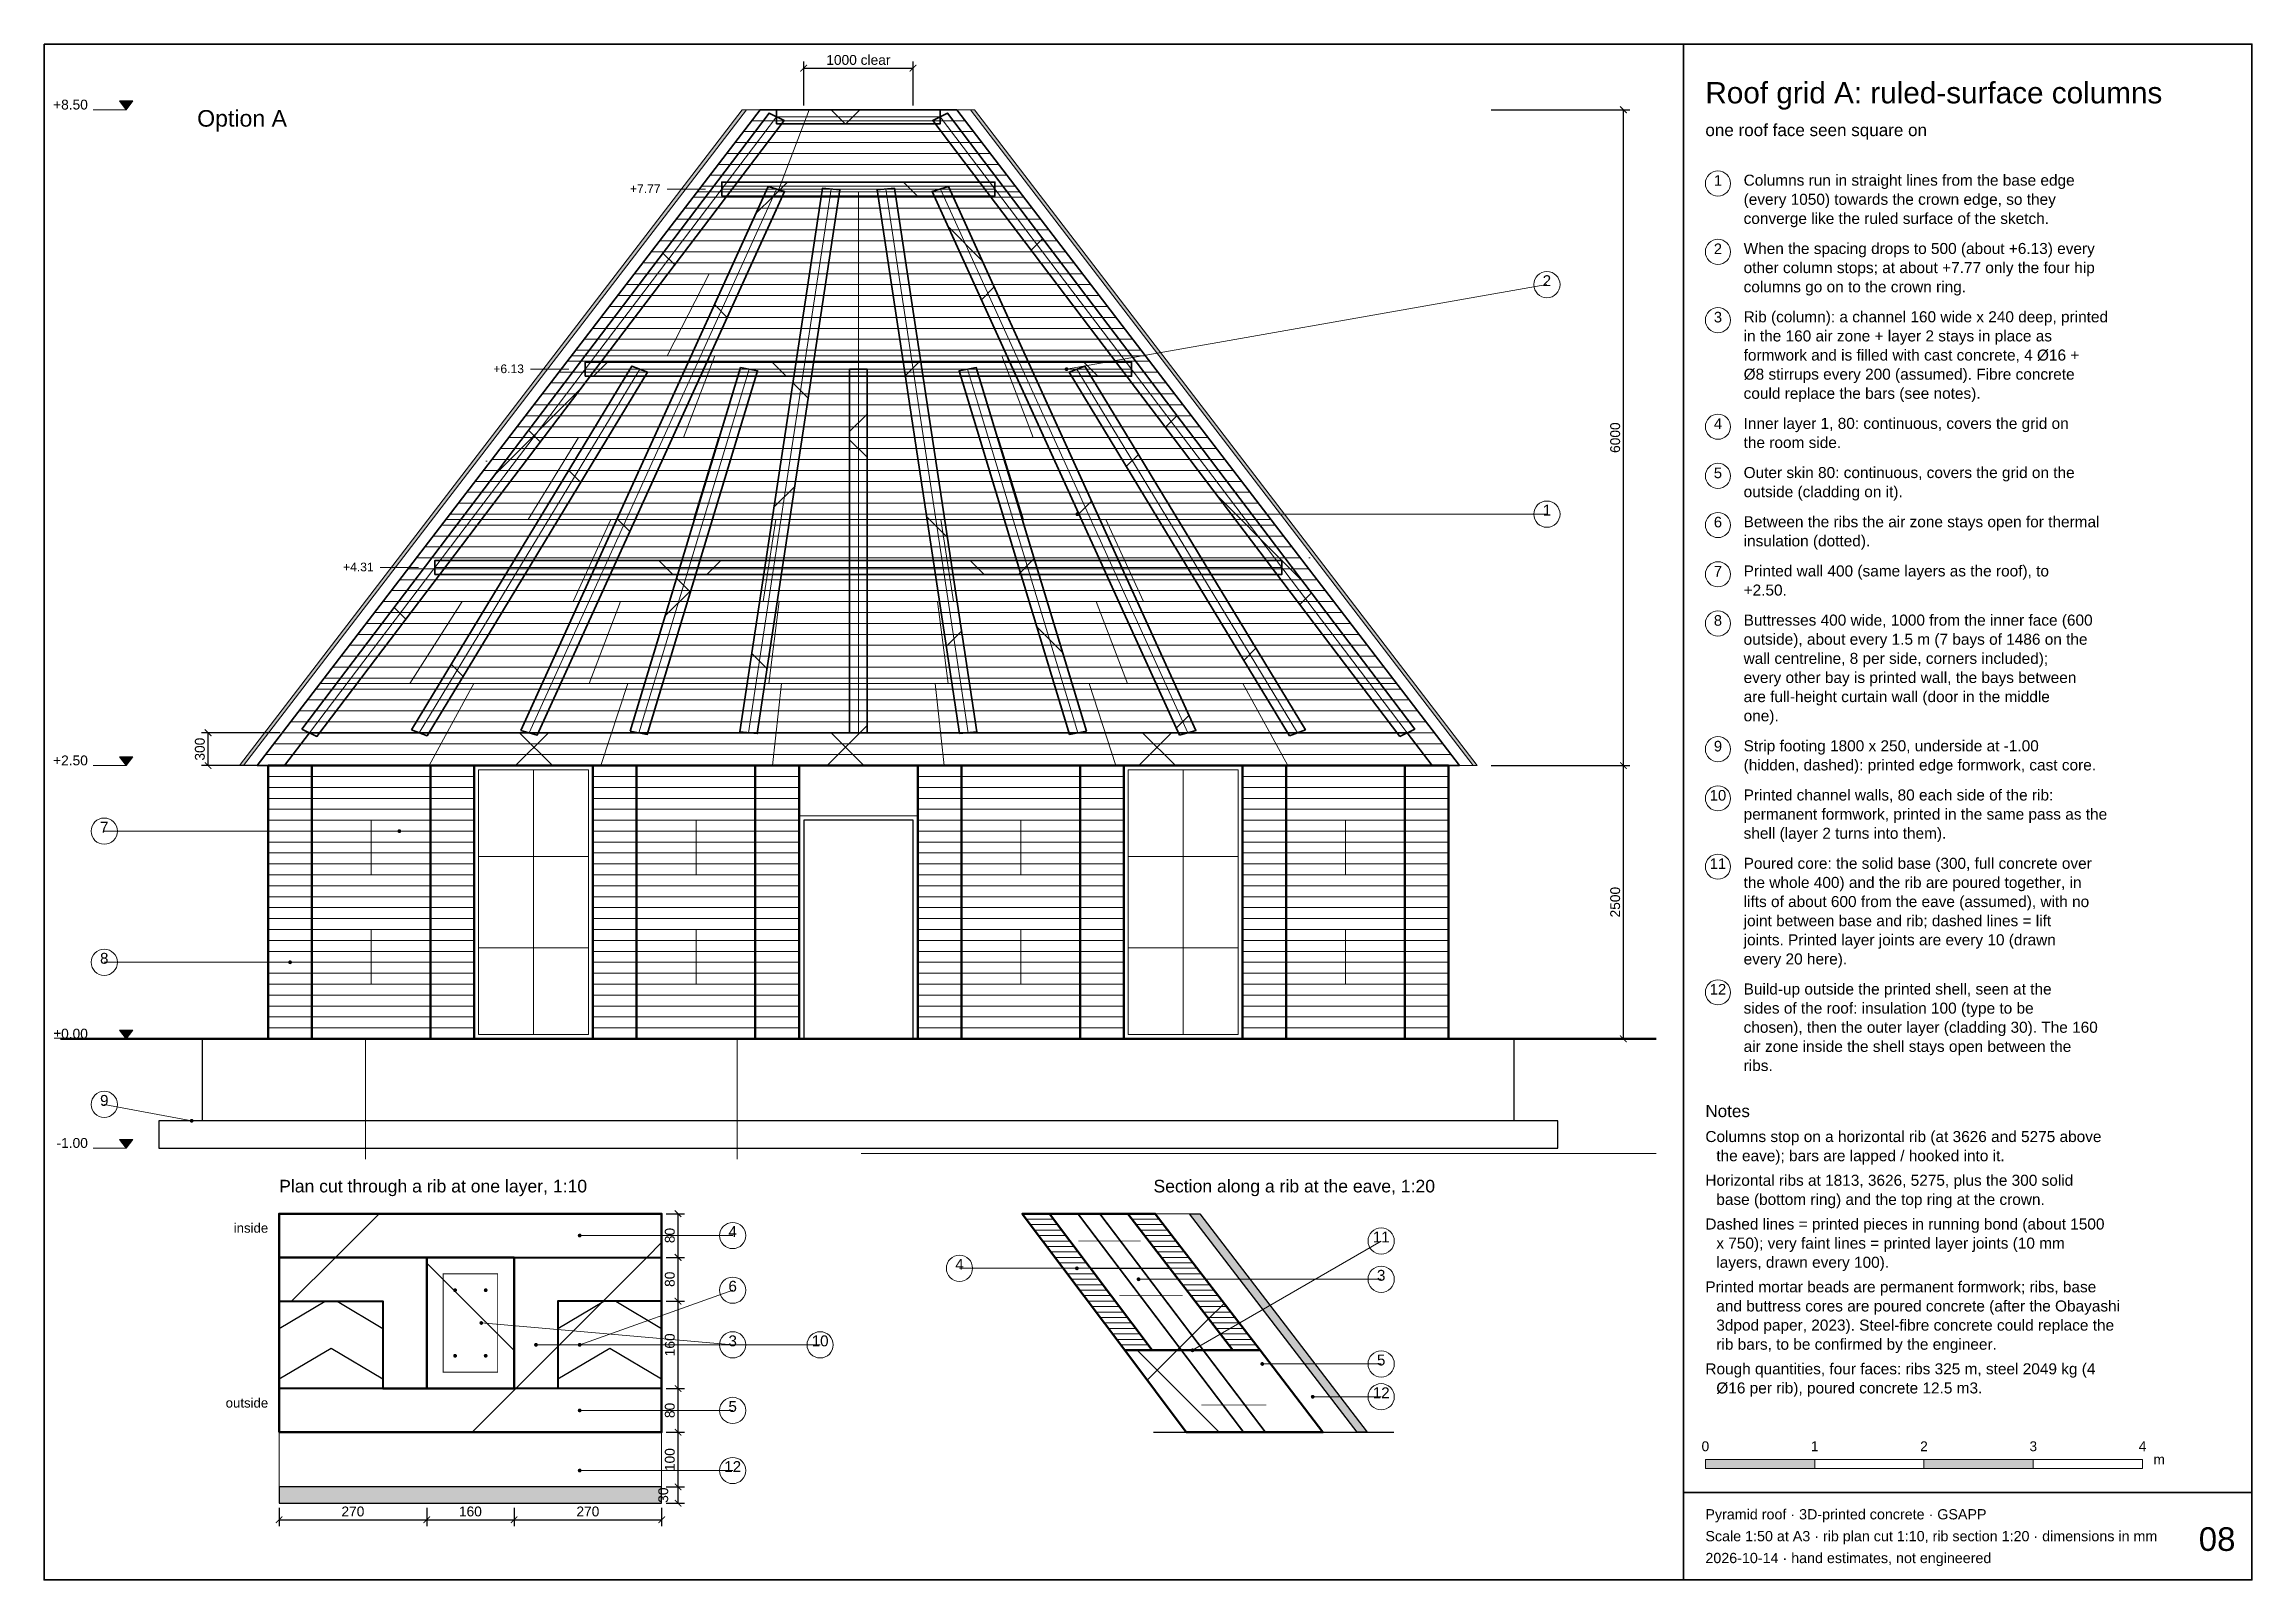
# Paper-space layout '08 roof-grid-A-elevation' of a CAD drawing. Header units: millimetres. Extents: x 8 to 412, y 8 to 289.
# The model-space entities are those that its viewports show. They can reach past a viewport. Long polylines and large blocks are cut down to what shows.
import ezdxf
from ezdxf.enums import TextEntityAlignment as Align

# ---------------------------------------------------------------- set-up
doc = ezdxf.new("R2010")
doc.units = ezdxf.units.MM
doc.linetypes.add('DASHED', pattern=[1.524, 1.27, -0.254])
for name, color, linetype, lineweight in [('ANNOTATION', 4, 'CONTINUOUS', 18), ('BACKGROUND', 9, 'CONTINUOUS', 13), ('CLADDING', 7, 'Continuous', 9), ('DIMS', 3, 'CONTINUOUS', 18), ('HATCH-CAST', 7, 'CONTINUOUS', 9), ('HATCH-EARTH', 8, 'CONTINUOUS', 9), ('HATCH-INSULATION', 7, 'Continuous', 9), ('HATCH-PRINTED', 7, 'CONTINUOUS', 9), ('HIDDEN-AXIS', 8, 'DASHED', 18), ('LINES', 7, 'CONTINUOUS', 25), ('OUTLINE-CUT', 7, 'CONTINUOUS', 50), ('OUTLINE-FINE', 7, 'CONTINUOUS', 25), ('PRINT-LAYERS', 7, 'CONTINUOUS', 9), ('PRINTED-BEAD', 7, 'CONTINUOUS', 25), ('REBAR', 1, 'CONTINUOUS', 0), ('TEXT', 7, 'CONTINUOUS', 18), ('TITLEBLOCK', 7, 'CONTINUOUS', 18)]:
    doc.layers.add(name, color=color, linetype=linetype, lineweight=lineweight)
doc.styles.get("Standard").update_dxf_attribs({"font": 'arial.ttf'})
doc.dimstyles.new('PYR-1-50', dxfattribs={"dimscale": 50, "dimtxt": 1.8, "dimasz": 1.2, "dimexe": 1.2, "dimexo": 0.8, "dimgap": 0.6, "dimtad": 1, "dimdec": 0, "dimtxsty": 'Standard', "dimblk": 'ARCHTICK', "dimcen": 2.5, "dimclrd": 3, "dimclre": 3, "dimclrt": 7, "dimazin": 3, "dimtfac": 1, "dimtmove": 0, "dimatfit": 3})
pattern_1 = [(0, (0, 0), (442.9134, 885.827), [0, -885.827])]
pattern_2 = [(45, (0, 0), (-1425.35, 1425.35), []), (135, (0, 0), (-1425.35, -1425.35), [])]
pattern_3 = [(45, (0, 0), (-1425.35, 1425.35), [])]

psp = doc.layouts.new('08 roof-grid-A-elevation')

# ---------------------------------------------------------------- texts
at = {"layer": 'TITLEBLOCK'}
for s, height, p in [('Roof grid A: ruled-surface columns', 3.888, (312, 277)), ('one roof face seen square on', 2.232, (312, 271.5)), ('Columns run in straight lines from the base edge', 2.016, (319, 262.5)), ('(every 1050) towards the crown edge, so they', 2.016, (319, 259)), ('converge like the ruled surface of the sketch.', 2.016, (319, 255.5)), ('When the spacing drops to 500 (about +6.13) every', 2.016, (319, 250)), ('other column stops; at about +7.77 only the four hip', 2.016, (319, 246.5)), ('columns go on to the crown ring.', 2.016, (319, 243)), ('Rib (column): a channel 160 wide x 240 deep, printed', 2.016, (319, 237.5)), ('in the 160 air zone + layer 2 stays in place as', 2.016, (319, 234)), ('formwork and is filled with cast concrete, 4 Ø16 +', 2.016, (319, 230.5)), ('Ø8 stirrups every 200 (assumed). Fibre concrete', 2.016, (319, 227)), ('could replace the bars (see notes).', 2.016, (319, 223.5)), ('Inner layer 1, 80: continuous, covers the grid on', 2.016, (319, 218)), ('the room side.', 2.016, (319, 214.5)), ('Outer skin 80: continuous, covers the grid on the', 2.016, (319, 209)), ('outside (cladding on it).', 2.016, (319, 205.5)), ('Between the ribs the air zone stays open for thermal', 2.016, (319, 200)), ('insulation (dotted).', 2.016, (319, 196.5)), ('+2.50.', 2.016, (319, 187.5)), ('Printed wall 400 (same layers as the roof), to', 2.016, (319, 191)), ('Buttresses 400 wide, 1000 from the inner face (600', 2.016, (319, 182)), ('outside), about every 1.5 m (7 bays of 1486 on the', 2.016, (319, 178.5)), ('wall centreline, 8 per side, corners included);', 2.016, (319, 175)), ('every other bay is printed wall, the bays between', 2.016, (319, 171.5)), ('are full-height curtain wall (door in the middle', 2.016, (319, 168)), ('one).', 2.016, (319, 164.5)), ('Strip footing 1800 x 250, underside at -1.00', 2.016, (319, 159)), ('(hidden, dashed): printed edge formwork, cast core.', 2.016, (319, 155.5)), ('Printed channel walls, 80 each side of the rib:', 2.016, (319, 150)), ('shell (layer 2 turns into them).', 2.016, (319, 143)), ('permanent formwork, printed in the same pass as the', 2.016, (319, 146.5)), ('Poured core: the solid base (300, full concrete over', 2.016, (319, 137.5)), ('the whole 400) and the rib are poured together, in', 2.016, (319, 134)), ('joint between base and rib; dashed lines = lift', 2.016, (319, 127)), ('lifts of about 600 from the eave (assumed), with no', 2.016, (319, 130.5)), ('joints. Printed layer joints are every 10 (drawn', 2.016, (319, 123.5)), ('every 20 here).', 2.016, (319, 120)), ('Build-up outside the printed shell, seen at the', 2.016, (319, 114.5)), ('sides of the roof: insulation 100 (type to be', 2.016, (319, 111)), ('chosen), then the outer layer (cladding 30). The 160', 2.016, (319, 107.5)), ('air zone inside the shell stays open between the', 2.016, (319, 104)), ('ribs.', 2.016, (319, 100.5)), ('Notes', 2.232, (312, 92)), ('Columns stop on a horizontal rib (at 3626 and 5275 above', 2.016, (312, 87.5)), ('the eave); bars are lapped / hooked into it.', 2.016, (314, 84)), ('Horizontal ribs at 1813, 3626, 5275, plus the 300 solid', 2.016, (312, 79.5)), ('base (bottom ring) and the top ring at the crown.', 2.016, (314, 76)), ('Dashed lines = printed pieces in running bond (about 1500', 2.016, (312, 71.5)), ('x 750); very faint lines = printed layer joints (10 mm', 2.016, (314, 68)), ('layers, drawn every 100).', 2.016, (314, 64.5)), ('Printed mortar beads are permanent formwork; ribs, base', 2.016, (312, 60)), ('and buttress cores are poured concrete (after the Obayashi', 2.016, (314, 56.5)), ('3dpod paper, 2023). Steel-fibre concrete could replace the', 2.016, (314, 53)), ('rib bars, to be confirmed by the engineer.', 2.016, (314, 49.5)), ('Rough quantities, four faces: ribs 325 m, steel 2049 kg (4', 2.016, (312, 45)), ('Ø16 per rib), poured concrete 12.5 m3.', 2.016, (314, 41.5)), ('m', 1.8, (394, 28.6)), ('Pyramid roof · 3D-printed concrete · GSAPP', 1.872, (312, 18.5)), ('Scale 1:50 at A3 · rib plan cut 1:10, rib section 1:20 · dimensions in mm', 1.872, (312, 14.5)), ('2026-10-14 · hand estimates, not engineered', 1.872, (312, 10.5))]:
    psp.add_text(s, height=height, dxfattribs=at).set_placement(p, align=Align.BOTTOM_LEFT)
for s, height, p in [('1', 1.94, (314.3, 262.5)), ('2', 1.94, (314.3, 250)), ('3', 1.94, (314.3, 237.5)), ('4', 1.94, (314.3, 218)), ('5', 1.94, (314.3, 209)), ('6', 1.94, (314.3, 200)), ('7', 1.94, (314.3, 191)), ('8', 1.94, (314.3, 182)), ('9', 1.94, (314.3, 159)), ('10', 1.944, (314.3, 150)), ('11', 1.944, (314.3, 137.5)), ('12', 1.944, (314.3, 114.5)), ('0', 1.8, (312, 31)), ('1', 1.8, (332, 31)), ('2', 1.8, (352, 31)), ('3', 1.8, (372, 31)), ('4', 1.8, (392, 31))]:
    psp.add_text(s, height=height, dxfattribs=at).set_placement(p, align=Align.BOTTOM_CENTER)
psp.add_text('08', height=4.32, dxfattribs=at).set_placement((409, 12), align=Align.BOTTOM_RIGHT)

msp = doc.modelspace()

# ---------------------------------------------------------------- texts
at = {"layer": 'ANNOTATION', "ltscale": 50}
for s, p in [('+8.50', (119925, 12935)), ('+2.50', (119925, 6935)), ('±0.00', (119925, 4435)), ('-1.00', (119925, 3435))]:
    msp.add_text(s, height=90, dxfattribs=at).set_placement(p, align=Align.BOTTOM_RIGHT)
for s, height, p in [('2', 99.4, (133275, 11316.8)), ('1', 99.4, (133275, 9216.8)), ('7', 99.4, (120075, 6316.8)), ('8', 99.4, (120075, 5116.8)), ('9', 99.4, (120075, 3816.8)), ('4', 99.4, (125825, 2616.8)), ('11', 99.36, (131758.4, 2566.8)), ('4', 99.4, (127900, 2316.8)), ('6', 99.4, (125825, 2116.8)), ('3', 99.4, (131758.4, 2216.8)), ('3', 99.4, (125825, 1616.8)), ('10', 99.36, (126625, 1616.8)), ('5', 99.4, (131758.4, 1441.8)), ('12', 99.36, (131758.4, 1141.8)), ('5', 99.4, (125825, 1016.8)), ('12', 99.36, (125825, 466.8))]:
    msp.add_text(s, height=height, dxfattribs=at).set_placement(p, align=Align.BOTTOM_CENTER)
at = {"layer": 'TEXT', "ltscale": 50}
for s, height, p in [('Option A', 151.2, (120925, 12760)), ('Plan cut through a rib at one layer, 1:10', 115.2, (121675, 3020)), ('Section along a rib at the eave, 1:20', 115.2, (129675, 3020))]:
    msp.add_text(s, height=height, dxfattribs=at).set_placement(p, align=Align.BOTTOM_LEFT)
for s, height, p in [('+7.77', 79.2, (125165, 12174.7)), ('+6.13', 79.2, (123915, 10526.4)), ('+4.31', 79.2, (122540, 8713.2)), ('inside', 86.4, (121575, 2660)), ('outside', 86.4, (121575, 1060))]:
    msp.add_text(s, height=height, dxfattribs=at).set_placement(p, align=Align.BOTTOM_RIGHT)

# ---------------------------------------------------------------- blocks, each defined once
blk = doc.blocks.new('_ARCHTICK')
at = {"color": 0, "linetype": 'BYBLOCK', "const_width": 0.15}
blk.add_lwpolyline([(-0.5, -0.5), (0.5, 0.5)], dxfattribs=at)

# ---------------------------------------------------------------- dimensions: what is measured, and where the dimension line sits
at = {"layer": 'DIMS'}
msp.add_linear_dim(base=(126475, 13340), p1=(126475, 12960), p2=(127475, 12960), text='<> clear', dimstyle='PYR-1-50', dxfattribs=at).render()
for base, p1, p2 in [((133975, 6960), (132725, 6960), (132725, 12960)), ((121025, 6960), (121725, 6960), (121725, 7260)), ((133975, 4460), (133075, 4460), (133075, 6960))]:
    msp.add_linear_dim(base=base, p1=p1, p2=p2, angle=90, dimstyle='PYR-1-50', dxfattribs=at).render()
for base, p1, p2 in [((125325, 2460), (125175, 2460), (125175, 2860)), ((125325, 2060), (125175, 2060), (125175, 2460)), ((125325, 1260), (125175, 1260), (125175, 2060)), ((125325, 860), (125175, 860), (125175, 1260)), ((125325, 360), (125175, 360), (125175, 860)), ((125325, 210), (125175, 210), (125175, 360))]:
    msp.add_linear_dim(base=base, p1=p1, p2=p2, angle=90, dimstyle='PYR-1-50', override={"dimlfac": 0.2}, dxfattribs=at).render()
for base, p1, p2 in [((121675, 60), (121675, 210), (123025, 210)), ((123025, 60), (123025, 210), (123825, 210)), ((123825, 60), (123825, 210), (125175, 210))]:
    msp.add_linear_dim(base=base, p1=p1, p2=p2, dimstyle='PYR-1-50', override={"dimlfac": 0.2}, dxfattribs=at).render()

# ---------------------------------------------------------------- hatches: boundary and pattern name
at = {"layer": 'ANNOTATION', "ltscale": 50}
h = msp.add_hatch(color=7, dxfattribs=at)
h.dxf.hatch_style = 1
h.paths.add_polyline_path([(120335, 13040), (120275, 12960), (120215, 13040)])
h = msp.add_hatch(color=7, dxfattribs=at)
h.dxf.hatch_style = 1
edge = h.paths.add_edge_path()
edge.add_arc((128879.8, 10586.4), 17.5, 0, 360)
h = msp.add_hatch(color=7, dxfattribs=at)
h.dxf.hatch_style = 1
edge = h.paths.add_edge_path()
edge.add_arc((128978.4, 9260), 17.5, 0, 360)
h = msp.add_hatch(color=7, dxfattribs=at)
h.dxf.hatch_style = 1
h.paths.add_polyline_path([(120335, 7040), (120275, 6960), (120215, 7040)])
h = msp.add_hatch(color=7, dxfattribs=at)
h.dxf.hatch_style = 1
edge = h.paths.add_edge_path()
edge.add_arc((122775, 6360), 17.5, 0, 360)
h = msp.add_hatch(color=7, dxfattribs=at)
h.dxf.hatch_style = 1
edge = h.paths.add_edge_path()
edge.add_arc((121775, 5160), 17.5, 0, 360)
h = msp.add_hatch(color=7, dxfattribs=at)
h.dxf.hatch_style = 1
h.paths.add_polyline_path([(120335, 4540), (120275, 4460), (120215, 4540)])
h = msp.add_hatch(color=7, dxfattribs=at)
h.dxf.hatch_style = 1
edge = h.paths.add_edge_path()
edge.add_arc((120875, 3710), 17.5, 0, 360)
h = msp.add_hatch(color=7, dxfattribs=at)
h.dxf.hatch_style = 1
h.paths.add_polyline_path([(120335, 3540), (120275, 3460), (120215, 3540)])
h = msp.add_hatch(color=7, dxfattribs=at)
h.dxf.hatch_style = 1
edge = h.paths.add_edge_path()
edge.add_arc((124425, 2660), 17.5, 0, 360)
h = msp.add_hatch(color=7, dxfattribs=at)
h.dxf.hatch_style = 1
edge = h.paths.add_edge_path()
edge.add_arc((128975, 2360), 17.5, 0, 360)
h = msp.add_hatch(color=7, dxfattribs=at)
h.dxf.hatch_style = 1
edge = h.paths.add_edge_path()
edge.add_arc((129538.4, 2260), 17.5, 0, 360)
h = msp.add_hatch(color=7, dxfattribs=at)
h.dxf.hatch_style = 1
edge = h.paths.add_edge_path()
edge.add_arc((123525, 1860), 17.5, 0, 360)
h = msp.add_hatch(color=7, dxfattribs=at)
h.dxf.hatch_style = 1
edge = h.paths.add_edge_path()
edge.add_arc((124025, 1660), 17.5, 0, 360)
h = msp.add_hatch(color=7, dxfattribs=at)
h.dxf.hatch_style = 1
edge = h.paths.add_edge_path()
edge.add_arc((124425, 1660), 17.5, 0, 360)
h = msp.add_hatch(color=7, dxfattribs=at)
h.dxf.hatch_style = 1
edge = h.paths.add_edge_path()
edge.add_arc((130031.3, 1610), 17.5, 0, 360)
h = msp.add_hatch(color=7, dxfattribs=at)
h.dxf.hatch_style = 1
edge = h.paths.add_edge_path()
edge.add_arc((130670.9, 1485), 17.5, 0, 360)
h = msp.add_hatch(color=7, dxfattribs=at)
h.dxf.hatch_style = 1
edge = h.paths.add_edge_path()
edge.add_arc((124425, 1060), 17.5, 0, 360)
h = msp.add_hatch(color=7, dxfattribs=at)
h.dxf.hatch_style = 1
edge = h.paths.add_edge_path()
edge.add_arc((131132.1, 1185), 17.5, 0, 360)
h = msp.add_hatch(color=7, dxfattribs=at)
h.dxf.hatch_style = 1
edge = h.paths.add_edge_path()
edge.add_arc((124425, 510), 17.5, 0, 360)
at = {"layer": 'CLADDING', "ltscale": 50}
h = msp.add_hatch(color=7, dxfattribs=at)
h.dxf.hatch_style = 1
h.paths.add_polyline_path([(125950, 12960), (121350, 6960), (121312.5, 6960), (125912.5, 12960)])
h = msp.add_hatch(color=7, dxfattribs=at)
h.dxf.hatch_style = 1
h.paths.add_polyline_path([(128037.5, 12960), (132637.5, 6960), (132600, 6960), (128000, 12960)])
h = msp.add_hatch(color=7, dxfattribs=at)
h.dxf.hatch_style = 1
h.paths.add_polyline_path([(131537.5, 860), (130004.2, 2860), (130097.9, 2860), (131631.3, 860)])
h = msp.add_hatch(color=7, dxfattribs=at)
h.dxf.hatch_style = 1
h.paths.add_polyline_path([(125175, 360), (125175, 210), (121675, 210), (121675, 360)])
at = {"layer": 'HATCH-CAST', "ltscale": 50}
h = msp.add_hatch(dxfattribs=at)
h.set_pattern_fill('ANSI37', scale=25.19685)
h.set_pattern_definition(pattern_2)
h.paths.add_polyline_path([(124520, 10522.4), (123242, 8837.2), (123100, 8837.2), (123100, 8709.2), (123145, 8709.2), (122046, 7260), (121952.5, 7260), (121884, 7293), (126158, 12929), (126226.5, 12896), (126226.5, 12832), (126271.4, 12832), (125867, 12298.7), (125725, 12298.7), (125725, 12170.7), (125770, 12170.7), (124617, 10650.4), (124475, 10650.4), (124475, 10522.4)])
h = msp.add_hatch(dxfattribs=at)
h.set_pattern_fill('ANSI37', scale=25.19685)
h.set_pattern_definition(pattern_2)
h.paths.add_polyline_path([(127723.6, 12960), (127723.6, 12832), (126226.5, 12832), (126226.5, 12960)])
h = msp.add_hatch(dxfattribs=at)
h.set_pattern_fill('ANSI37', scale=25.19685)
h.set_pattern_definition(pattern_2)
h.paths.add_polyline_path([(131904.1, 7260), (130805.1, 8709.2), (130850, 8709.2), (130850, 8837.2), (130708, 8837.2), (129430.1, 10522.4), (129475, 10522.4), (129475, 10650.4), (129333, 10650.4), (128180.1, 12170.7), (128225, 12170.7), (128225, 12298.7), (128083, 12298.7), (127678.6, 12832), (127723.6, 12832), (127723.6, 12896), (127792, 12929), (132066, 7293), (131997.5, 7260)])
h = msp.add_hatch(dxfattribs=at)
h.set_pattern_fill('ANSI37', scale=25.19685)
h.set_pattern_definition(pattern_2)
h.paths.add_polyline_path([(125589.2, 10650.4), (125419, 10650.4), (126110.8, 12170.7), (126281, 12170.7)])
h = msp.add_hatch(dxfattribs=at)
h.set_pattern_fill('ANSI37', scale=25.19685)
h.set_pattern_definition(pattern_2)
h.paths.add_polyline_path([(125725, 12170.7), (125725, 12298.7), (128225, 12298.7), (128225, 12170.7)])
h = msp.add_hatch(dxfattribs=at)
h.set_pattern_fill('ANSI37', scale=25.19685)
h.set_pattern_definition(pattern_2)
h.paths.add_polyline_path([(126565.3, 10650.4), (126404.1, 10650.4), (126634.7, 12170.7), (126795.9, 12170.7)])
h = msp.add_hatch(dxfattribs=at)
h.set_pattern_fill('ANSI37', scale=25.19685)
h.set_pattern_definition(pattern_2)
h.paths.add_polyline_path([(127545.9, 10650.4), (127384.7, 10650.4), (127154.1, 12170.7), (127315.3, 12170.7)])
h = msp.add_hatch(dxfattribs=at)
h.set_pattern_fill('ANSI37', scale=25.19685)
h.set_pattern_definition(pattern_2)
h.paths.add_polyline_path([(128531, 10650.4), (128360.8, 10650.4), (127669, 12170.7), (127839.2, 12170.7)])
h = msp.add_hatch(dxfattribs=at)
h.set_pattern_fill('ANSI37', scale=25.19685)
h.set_pattern_definition(pattern_2)
h.paths.add_polyline_path([(123825, 8837.2), (124847.3, 10522.4), (125025.1, 10522.4), (124002.7, 8837.2)])
h = msp.add_hatch(dxfattribs=at)
h.set_pattern_fill('ANSI37', scale=25.19685)
h.set_pattern_definition(pattern_2)
h.paths.add_polyline_path([(124475, 10650.4), (129475, 10650.4), (129475, 10522.4), (124475, 10522.4)])
h = msp.add_hatch(dxfattribs=at)
h.set_pattern_fill('ANSI37', scale=25.19685)
h.set_pattern_definition(pattern_2)
h.paths.add_polyline_path([(124594, 8837.2), (125360.8, 10522.4), (125531, 10522.4), (124764.2, 8837.2)])
h = msp.add_hatch(dxfattribs=at)
h.set_pattern_fill('ANSI37', scale=25.19685)
h.set_pattern_definition(pattern_2)
h.paths.add_polyline_path([(125362.1, 8837.2), (125873.3, 10522.4), (126037.9, 10522.4), (125526.7, 8837.2)])
h = msp.add_hatch(dxfattribs=at)
h.set_pattern_fill('ANSI37', scale=25.19685)
h.set_pattern_definition(pattern_2)
h.paths.add_polyline_path([(126384.7, 10522.4), (126545.9, 10522.4), (126290.3, 8837.2), (126129.1, 8837.2)])
h = msp.add_hatch(dxfattribs=at)
h.set_pattern_fill('ANSI37', scale=25.19685)
h.set_pattern_definition(pattern_2)
h.paths.add_polyline_path([(126895, 8837.2), (126895, 10522.4), (127055, 10522.4), (127055, 8837.2)])
h = msp.add_hatch(dxfattribs=at)
h.set_pattern_fill('ANSI37', scale=25.19685)
h.set_pattern_definition(pattern_2)
h.paths.add_polyline_path([(127659.7, 8837.2), (127404.1, 10522.4), (127565.3, 10522.4), (127820.9, 8837.2)])
h = msp.add_hatch(dxfattribs=at)
h.set_pattern_fill('ANSI37', scale=25.19685)
h.set_pattern_definition(pattern_2)
h.paths.add_polyline_path([(128423.3, 8837.2), (127912.1, 10522.4), (128076.7, 10522.4), (128587.9, 8837.2)])
h = msp.add_hatch(dxfattribs=at)
h.set_pattern_fill('ANSI37', scale=25.19685)
h.set_pattern_definition(pattern_2)
h.paths.add_polyline_path([(128419, 10522.4), (128589.2, 10522.4), (129356, 8837.2), (129185.8, 8837.2)])
h = msp.add_hatch(dxfattribs=at)
h.set_pattern_fill('ANSI37', scale=25.19685)
h.set_pattern_definition(pattern_2)
h.paths.add_polyline_path([(129947.3, 8837.2), (128925, 10522.4), (129102.7, 10522.4), (130125.1, 8837.2)])
h = msp.add_hatch(dxfattribs=at)
h.set_pattern_fill('ANSI37', scale=25.19685)
h.set_pattern_definition(pattern_2)
h.paths.add_polyline_path([(123925.1, 8709.2), (123045.9, 7260), (122957, 7260), (122885, 7287.7), (123747.3, 8709.2)])
h = msp.add_hatch(dxfattribs=at)
h.set_pattern_fill('ANSI37', scale=25.19685)
h.set_pattern_definition(pattern_2)
h.paths.add_polyline_path([(130850, 8837.2), (130850, 8709.2), (123100, 8709.2), (123100, 8837.2)])
h = msp.add_hatch(dxfattribs=at)
h.set_pattern_fill('ANSI37', scale=25.19685)
h.set_pattern_definition(pattern_2)
h.paths.add_polyline_path([(123886.3, 7281.7), (124535.8, 8709.2), (124706, 8709.2), (124046.6, 7260), (123961.5, 7260)])
h = msp.add_hatch(dxfattribs=at)
h.set_pattern_fill('ANSI37', scale=25.19685)
h.set_pattern_definition(pattern_2)
h.paths.add_polyline_path([(125048.3, 7260), (124966, 7260), (124888.3, 7275), (125323.3, 8709.2), (125487.9, 8709.2)])
h = msp.add_hatch(dxfattribs=at)
h.set_pattern_fill('ANSI37', scale=25.19685)
h.set_pattern_definition(pattern_2)
h.paths.add_polyline_path([(126270.9, 8709.2), (126051.1, 7260), (125970.5, 7260), (125891.1, 7267.6), (126109.7, 8709.2)])
h = msp.add_hatch(dxfattribs=at)
h.set_pattern_fill('ANSI37', scale=25.19685)
h.set_pattern_definition(pattern_2)
h.paths.add_polyline_path([(126895, 8709.2), (127055, 8709.2), (127055, 7260), (126895, 7260)])
h = msp.add_hatch(dxfattribs=at)
h.set_pattern_fill('ANSI37', scale=25.19685)
h.set_pattern_definition(pattern_2)
h.paths.add_polyline_path([(127979.5, 7260), (127898.9, 7260), (127679.1, 8709.2), (127840.3, 8709.2), (128058.9, 7267.6)])
h = msp.add_hatch(dxfattribs=at)
h.set_pattern_fill('ANSI37', scale=25.19685)
h.set_pattern_definition(pattern_2)
h.paths.add_polyline_path([(129061.8, 7275), (128984, 7260), (128901.7, 7260), (128462.1, 8709.2), (128626.7, 8709.2)])
h = msp.add_hatch(dxfattribs=at)
h.set_pattern_fill('ANSI37', scale=25.19685)
h.set_pattern_definition(pattern_2)
h.paths.add_polyline_path([(129414.2, 8709.2), (130063.7, 7281.7), (129988.5, 7260), (129903.4, 7260), (129244, 8709.2)])
h = msp.add_hatch(dxfattribs=at)
h.set_pattern_fill('ANSI37', scale=25.19685)
h.set_pattern_definition(pattern_2)
h.paths.add_polyline_path([(130202.7, 8709.2), (131065, 7287.7), (130993, 7260), (130904.2, 7260), (130025, 8709.2)])
h = msp.add_hatch(dxfattribs=at)
h.set_pattern_fill('ANSI37', scale=25.19685)
h.set_pattern_definition(pattern_2)
h.paths.add_polyline_path([(132225, 6960), (121725, 6960), (121952.5, 7260), (131997.5, 7260)])
h = msp.add_hatch(dxfattribs=at)
h.set_pattern_fill('ANSI37', scale=25.19685)
h.set_pattern_definition(pattern_2)
h.paths.add_polyline_path([(128725, 2860), (129441.7, 2860), (130400, 1610), (129662.5, 1610)])
h = msp.add_hatch(dxfattribs=at)
h.set_pattern_fill('ANSI37', scale=25.19685)
h.set_pattern_definition(pattern_2)
h.paths.add_polyline_path([(123025, 2460), (123825, 2460), (123825, 1260), (123025, 1260)])
h = msp.add_hatch(dxfattribs=at)
h.set_pattern_fill('ANSI37', scale=25.19685)
h.set_pattern_definition(pattern_2)
h.paths.add_polyline_path([(129662.5, 1610), (130400, 1610), (130650, 1610), (131225, 860), (129975, 860), (129412.5, 1610)])
at = {"layer": 'HATCH-EARTH', "ltscale": 50}
h = msp.add_hatch(dxfattribs=at)
h.set_pattern_fill('EARTH', scale=37.795276)
h.set_pattern_definition([(0, (0, 0), (9070.87, 9070.87), [9070.9, -9070.9]), (0, (0, 3402), (9070.87, 9070.87), [9070.9, -9070.9]), (0, (0, 6803), (9070.87, 9070.87), [9070.9, -9070.9]), (90, (1134, 7937), (-9070.87, 9070.87), [9070.9, -9070.9]), (90, (4535, 7937), (-9070.87, 9070.87), [9070.9, -9070.9]), (90, (7937, 7937), (-9070.87, 9070.87), [9070.9, -9070.9])])
h.paths.add_polyline_path([(134275, 4460), (134275, 3360), (119675, 3360), (119675, 4460), (121575, 4460), (121975, 4460), (123060.7, 4460), (123460.7, 4460), (124546.4, 4460), (124946.4, 4460), (126032.2, 4460), (126432.2, 4460), (126475, 4460), (127475, 4460), (127517.9, 4460), (127917.9, 4460), (129003.6, 4460), (129403.6, 4460), (130489.3, 4460), (130889.3, 4460), (131975, 4460), (132375, 4460)])
at = {"layer": 'HATCH-INSULATION', "ltscale": 50}
h = msp.add_hatch(dxfattribs=at)
h.set_pattern_fill('DOTS', scale=23.622047)
h.set_pattern_definition(pattern_1)
h.paths.add_polyline_path([(126075, 12960), (121475, 6960), (121350, 6960), (125950, 12960)])
h = msp.add_hatch(dxfattribs=at)
h.set_pattern_fill('DOTS', scale=23.622047)
h.set_pattern_definition(pattern_1)
h.paths.add_polyline_path([(128000, 12960), (132600, 6960), (132475, 6960), (127875, 12960)])
h = msp.add_hatch(dxfattribs=at)
h.set_pattern_fill('DOTS', scale=23.622047)
h.set_pattern_definition(pattern_1)
h.paths.add_polyline_path([(131225, 860), (129691.7, 2860), (130004.2, 2860), (131537.5, 860)])
h = msp.add_hatch(dxfattribs=at)
h.set_pattern_fill('DOTS', scale=23.622047)
h.set_pattern_definition(pattern_1)
h.paths.add_polyline_path([(121675, 2060), (122095.2, 2060), (121675, 1811)])
h = msp.add_hatch(dxfattribs=at)
h.set_pattern_fill('DOTS', scale=23.622047)
h.set_pattern_definition(pattern_1)
h.paths.add_polyline_path([(122625, 1811), (122204.8, 2060), (122625, 2060)])
h = msp.add_hatch(dxfattribs=at)
h.set_pattern_fill('DOTS', scale=23.622047)
h.set_pattern_definition(pattern_1)
h.paths.add_polyline_path([(124225, 2060), (124645.2, 2060), (124225, 1811)])
h = msp.add_hatch(dxfattribs=at)
h.set_pattern_fill('DOTS', scale=23.622047)
h.set_pattern_definition(pattern_1)
h.paths.add_polyline_path([(125175, 2060), (125175, 1811), (124754.8, 2060)])
h = msp.add_hatch(dxfattribs=at)
h.set_pattern_fill('DOTS', scale=23.622047)
h.set_pattern_definition(pattern_1)
h.paths.add_polyline_path([(121675, 1260), (121675, 1346), (122150, 1627.5), (122625, 1346), (122625, 1260)])
h = msp.add_hatch(dxfattribs=at)
h.set_pattern_fill('DOTS', scale=23.622047)
h.set_pattern_definition(pattern_1)
h.paths.add_polyline_path([(125175, 1260), (124225, 1260), (124225, 1346), (124700, 1627.5), (125175, 1346)])
h = msp.add_hatch(dxfattribs=at)
h.set_pattern_fill('DOTS', scale=23.622047)
h.set_pattern_definition(pattern_1)
h.paths.add_polyline_path([(125175, 860), (125175, 360), (121675, 360), (121675, 860)])
at = {"layer": 'HATCH-PRINTED', "ltscale": 50}
h = msp.add_hatch(dxfattribs=at)
h.set_pattern_fill('ANSI31', scale=25.19685)
h.set_pattern_definition(pattern_3)
h.paths.add_polyline_path([(125175, 2860), (125175, 2460), (123825, 2460), (123025, 2460), (121675, 2460), (121675, 2860)])
h = msp.add_hatch(dxfattribs=at)
h.set_pattern_fill('ANSI31', scale=25.19685)
h.set_pattern_definition(pattern_3)
h.paths.add_polyline_path([(129412.5, 1610), (128475, 2860), (128725, 2860), (129662.5, 1610)])
h = msp.add_hatch(dxfattribs=at)
h.set_pattern_fill('ANSI31', scale=25.19685)
h.set_pattern_definition(pattern_3)
h.paths.add_polyline_path([(130650, 1610), (130400, 1610), (129441.7, 2860), (129691.7, 2860)])
h = msp.add_hatch(dxfattribs=at)
h.set_pattern_fill('ANSI31', scale=25.19685)
h.set_pattern_definition(pattern_3)
h.paths.add_polyline_path([(123025, 2460), (123025, 1260), (122625, 1260), (122625, 2060), (121675, 2060), (121675, 2460)])
h = msp.add_hatch(dxfattribs=at)
h.set_pattern_fill('ANSI31', scale=25.19685)
h.set_pattern_definition(pattern_3)
h.paths.add_polyline_path([(124225, 2060), (124225, 1260), (123825, 1260), (123825, 2460), (125175, 2460), (125175, 2060)])
h = msp.add_hatch(dxfattribs=at)
h.set_pattern_fill('ANSI31', scale=25.19685)
h.set_pattern_definition(pattern_3)
h.paths.add_polyline_path([(122095.2, 2060), (122204.8, 2060), (122625, 1811), (122625, 1346), (122150, 1627.5), (121675, 1346), (121675, 1811)])
h = msp.add_hatch(dxfattribs=at)
h.set_pattern_fill('ANSI31', scale=25.19685)
h.set_pattern_definition(pattern_3)
h.paths.add_polyline_path([(124225, 1811), (124645.2, 2060), (124754.8, 2060), (125175, 1811), (125175, 1346), (124700, 1627.5), (124225, 1346)])
h = msp.add_hatch(dxfattribs=at)
h.set_pattern_fill('ANSI31', scale=25.19685)
h.set_pattern_definition(pattern_3)
h.paths.add_polyline_path([(122625, 1260), (123025, 1260), (123825, 1260), (124225, 1260), (125175, 1260), (125175, 860), (121675, 860), (121675, 1260)])
at = {"layer": 'REBAR', "ltscale": 50}
h = msp.add_hatch(color=7, dxfattribs=at)
h.dxf.hatch_style = 1
edge = h.paths.add_edge_path()
edge.add_arc((123285, 2160), 17.5, 0, 360)
h = msp.add_hatch(color=7, dxfattribs=at)
h.dxf.hatch_style = 1
edge = h.paths.add_edge_path()
edge.add_arc((123565, 2160), 17.5, 0, 360)
h = msp.add_hatch(color=7, dxfattribs=at)
h.dxf.hatch_style = 1
edge = h.paths.add_edge_path()
edge.add_arc((123285, 1560), 17.5, 0, 360)
h = msp.add_hatch(color=7, dxfattribs=at)
h.dxf.hatch_style = 1
edge = h.paths.add_edge_path()
edge.add_arc((123565, 1560), 17.5, 0, 360)

# ---------------------------------------------------------------- linework, layer by layer
at = {"layer": 'ANNOTATION', "lineweight": 20, "ltscale": 50}
for points in [[(120275, 12960), (119975, 12960)], [(133275, 11360), (128879.8, 10586.4)], [(133275, 9260), (128978.3, 9260)], [(120275, 6960), (119975, 6960)], [(120075, 6360), (122775, 6360)], [(120075, 5160), (121775, 5160)], [(120275, 4460), (119975, 4460)], [(120075, 3860), (120875, 3710)], [(120275, 3460), (119975, 3460)], [(125825, 2660), (124425, 2660)], [(131758.3, 2610), (130031.2, 1610)], [(127900, 2360), (128975, 2360)], [(131758.3, 2260), (129538.3, 2260)], [(125825, 2160), (124425, 1660)], [(125825, 1660), (123525, 1860)], [(126625, 1660), (124025, 1660)], [(131758.3, 1485), (130670.8, 1485)], [(125825, 1060), (124425, 1060)], [(131758.3, 1185), (131132.1, 1185)], [(125825, 510), (124425, 510)]]:
    msp.add_lwpolyline(points, dxfattribs=at)
at = {"layer": 'ANNOTATION', "lineweight": 9, "ltscale": 50}
for points in [[(120275, 12960), (120335, 13040), (120215, 13040)], [(120275, 6960), (120335, 7040), (120215, 7040)], [(120275, 4460), (120335, 4540), (120215, 4540)], [(120275, 3460), (120335, 3540), (120215, 3540)]]:
    msp.add_lwpolyline(points, close=True, dxfattribs=at)
at = {"layer": 'ANNOTATION', "lineweight": 18, "ltscale": 50}
for centre in [(133275, 11360), (133275, 9260), (120075, 6360), (120075, 5160), (120075, 3860), (125825, 2660), (131758.4, 2610), (127900, 2360), (125825, 2160), (131758.4, 2260), (125825, 1660), (126625, 1660), (131758.4, 1485), (131758.4, 1185), (125825, 1060), (125825, 510)]:
    msp.add_circle(centre, 120, dxfattribs=at)
at = {"layer": 'BACKGROUND', "lineweight": 20, "ltscale": 50}
for points in [[(124003.6, 4500), (124003.6, 6920)], [(129946.4, 4500), (129946.4, 6920)]]:
    msp.add_lwpolyline(points, dxfattribs=at)
at = {"layer": 'BACKGROUND', "lineweight": 15, "ltscale": 50}
for points in [[(123500.7, 6126.7), (124506.4, 6126.7)], [(129443.6, 6126.7), (130449.3, 6126.7)], [(123500.7, 5293.3), (124506.4, 5293.3)], [(129443.6, 5293.3), (130449.3, 5293.3)]]:
    msp.add_lwpolyline(points, dxfattribs=at)
at = {"layer": 'HIDDEN-AXIS', "linetype": 'DASHED', "lineweight": 9, "ltscale": 50}
for points in [[(126237.5, 12210), (126525, 12960)], [(125500, 12210), (128450, 12210)], [(126975, 11460), (126975, 12210)], [(124925, 11460), (129025, 11460)], [(125225, 10710), (125608.3, 11460)], [(126975, 10710), (126975, 11460)], [(124350, 10710), (129600, 10710)], [(125375, 9960), (125662.5, 10710)], [(126975, 9960), (126975, 10710)], [(128575, 9960), (128287.5, 10710)], [(123775, 9960), (130175, 9960)], [(123955, 9210), (124415, 9960)], [(125465, 9210), (125695, 9960)], [(126975, 9210), (126975, 9960)], [(128485, 9210), (128255, 9960)], [(123200, 9210), (130750, 9210)], [(124365, 8460), (124710, 9210)], [(126105, 8460), (126220, 9210)], [(127845, 8460), (127730, 9210)], [(129585, 8460), (129240, 9210)], [(122625, 8460), (131325, 8460)], [(122870.8, 7710), (123350, 8460)], [(124512.5, 7710), (124800, 8460)], [(126154.2, 7710), (126250, 8460)], [(127795.8, 7710), (127700, 8460)], [(129437.5, 7710), (129150, 8460)], [(122050, 7710), (131900, 7710)], [(123046.4, 6960), (123457.1, 7710)], [(124617.9, 6960), (124864.3, 7710)], [(126189.3, 6960), (126271.4, 7710)], [(127760.7, 6960), (127678.6, 7710)], [(129332.1, 6960), (129085.7, 7710)], [(130903.6, 6960), (130492.9, 7710)], [(121975, 6460), (123060.7, 6460)], [(122517.9, 5960), (122517.9, 6460)], [(124946.4, 6460), (126032.1, 6460)], [(125489.3, 5960), (125489.3, 6460)], [(127917.9, 6460), (129003.6, 6460)], [(128460.7, 5960), (128460.7, 6460)], [(130889.3, 6460), (131975, 6460)], [(131432.1, 5960), (131432.1, 6460)], [(121975, 5960), (123060.7, 5960)], [(124946.4, 5960), (126032.1, 5960)], [(127917.9, 5960), (129003.6, 5960)], [(130889.3, 5960), (131975, 5960)], [(121975, 5460), (123060.7, 5460)], [(122517.9, 4960), (122517.9, 5460)], [(124946.4, 5460), (126032.1, 5460)], [(125489.3, 4960), (125489.3, 5460)], [(127917.9, 5460), (129003.6, 5460)], [(128460.7, 4960), (128460.7, 5460)], [(130889.3, 5460), (131975, 5460)], [(131432.1, 4960), (131432.1, 5460)], [(121975, 4960), (123060.7, 4960)], [(124946.4, 4960), (126032.1, 4960)], [(127917.9, 4960), (129003.6, 4960)], [(130889.3, 4960), (131975, 4960)]]:
    msp.add_lwpolyline(points, dxfattribs=at)
at = {"layer": 'HIDDEN-AXIS', "linetype": 'DASHED', "lineweight": 15, "ltscale": 50}
for points in [[(125225, 12234.7), (125575, 12234.7)], [(123975, 10586.4), (124325, 10586.4)], [(122600, 8773.2), (122950, 8773.2)]]:
    msp.add_lwpolyline(points, dxfattribs=at)
at = {"layer": 'HIDDEN-AXIS', "linetype": 'DASHED', "lineweight": 25, "ltscale": 50}
for points in [[(120975, 3710), (120975, 4460)], [(132975, 3710), (132975, 4460)], [(120575, 3460), (133375, 3460), (133375, 3710), (120575, 3710), (120575, 3460)]]:
    msp.add_lwpolyline(points, dxfattribs=at)
at = {"layer": 'HIDDEN-AXIS', "linetype": 'DASHED', "lineweight": 30, "ltscale": 50}
msp.add_lwpolyline([(129100, 2360), (129825, 2360)], dxfattribs=at)
at = {"layer": 'LINES', "lineweight": 50, "ltscale": 50}
msp.add_lwpolyline([(119675, 4460), (134275, 4460)], dxfattribs=at)
at = {"layer": 'LINES', "lineweight": 30, "ltscale": 50}
msp.add_lwpolyline([(129675, 860), (131875, 860)], dxfattribs=at)
at = {"layer": 'OUTLINE-CUT', "lineweight": 50, "ltscale": 50}
for points in [[(121575, 4460), (132375, 4460), (132375, 6960), (121575, 6960)], [(121575, 4460), (121975, 4460), (121975, 6960), (121575, 6960)], [(123060.7, 4460), (123460.7, 4460), (123460.7, 6960), (123060.7, 6960)], [(124546.4, 4460), (124946.4, 4460), (124946.4, 6960), (124546.4, 6960)], [(126032.1, 4460), (126432.1, 4460), (126432.1, 6960), (126032.1, 6960)], [(127517.9, 4460), (127917.9, 4460), (127917.9, 6960), (127517.9, 6960)], [(129003.6, 4460), (129403.6, 4460), (129403.6, 6960), (129003.6, 6960)], [(130489.3, 4460), (130889.3, 4460), (130889.3, 6960), (130489.3, 6960)], [(131975, 4460), (132375, 4460), (132375, 6960), (131975, 6960)], [(121675, 860), (125175, 860), (125175, 2860), (121675, 2860)], [(129412.5, 1610), (128475, 2860), (128725, 2860), (129662.5, 1610)], [(129662.5, 1610), (128725, 2860), (129441.7, 2860), (130400, 1610)], [(130400, 1610), (129441.7, 2860), (129691.7, 2860), (130650, 1610)], [(123025, 1260), (123825, 1260), (123825, 2460), (123025, 2460)], [(129975, 860), (129412.5, 1610), (130650, 1610), (131225, 860)]]:
    msp.add_lwpolyline(points, close=True, dxfattribs=at)
at = {"layer": 'OUTLINE-CUT', "lineweight": 40, "ltscale": 50}
for points in [[(121675, 2460), (125175, 2460), (125175, 2860), (121675, 2860)], [(121675, 2060), (122625, 2060), (122625, 1260), (123025, 1260), (123025, 2460), (121675, 2460)], [(125175, 2060), (124225, 2060), (124225, 1260), (123825, 1260), (123825, 2460), (125175, 2460)], [(121675, 860), (125175, 860), (125175, 1260), (121675, 1260)]]:
    msp.add_lwpolyline(points, close=True, dxfattribs=at)
at = {"layer": 'OUTLINE-FINE', "lineweight": 20, "ltscale": 50}
for points in [[(121350, 6960), (125950, 12960), (125912.5, 12960), (121312.5, 6960)], [(132600, 6960), (128000, 12960), (128037.5, 12960), (132637.5, 6960)]]:
    msp.add_lwpolyline(points, close=True, dxfattribs=at)
at = {"layer": 'OUTLINE-FINE', "lineweight": 9, "ltscale": 50}
for points in [[(121475, 6960), (126075, 12960), (125950, 12960), (121350, 6960)], [(132475, 6960), (127875, 12960), (128000, 12960), (132600, 6960)], [(131225, 860), (129691.7, 2860), (130004.2, 2860), (131537.5, 860)], [(121675, 360), (125175, 360), (125175, 860), (121675, 860)]]:
    msp.add_lwpolyline(points, close=True, dxfattribs=at)
at = {"layer": 'OUTLINE-FINE', "lineweight": 35, "ltscale": 50}
for points in [[(121475, 6960), (132475, 6960), (127875, 12960), (126075, 12960)], [(121884, 7293), (126158, 12929), (126294.9, 12863), (122021, 7227)], [(126226.5, 12832), (127723.5, 12832), (127723.5, 12960), (126226.5, 12960)], [(131929, 7227), (127655.1, 12863), (127792, 12929), (132066, 7293)], [(123886.3, 7281.7), (126149.8, 12256.5), (126300.2, 12213), (124036.7, 7238.3)], [(125725, 12170.7), (128225, 12170.7), (128225, 12298.7), (125725, 12298.7)], [(125891.1, 7267.6), (126645.6, 12242.4), (126804.4, 12227.1), (126049.9, 7252.4)], [(127900.1, 7252.4), (127145.6, 12227.1), (127304.4, 12242.4), (128058.9, 7267.6)], [(129913.3, 7238.3), (127649.8, 12213), (127800.2, 12256.5), (130063.7, 7281.7)], [(122885, 7287.7), (124903, 10614.1), (125047, 10558.6), (123029, 7232.3)], [(124475, 10522.4), (129475, 10522.4), (129475, 10650.4), (124475, 10650.4)], [(124888.2, 7275), (125897.2, 10601.3), (126052.8, 10571.4), (125043.8, 7245)], [(126895, 7260), (126895, 10586.4), (127055, 10586.4), (127055, 7260)], [(128906.2, 7245), (127897.2, 10571.4), (128052.8, 10601.3), (129061.8, 7275)], [(130921, 7232.3), (128903, 10558.6), (129047, 10614.1), (131065, 7287.7)], [(123100, 8709.2), (130850, 8709.2), (130850, 8837.2), (123100, 8837.2)], [(121725, 6960), (132225, 6960), (131997.5, 7260), (121952.5, 7260)], [(123460.7, 4460), (124546.4, 4460), (124546.4, 6960), (123460.7, 6960)], [(129403.6, 4460), (130489.3, 4460), (130489.3, 6960), (129403.6, 6960)]]:
    msp.add_lwpolyline(points, close=True, dxfattribs=at)
at = {"layer": 'OUTLINE-FINE', "lineweight": 15, "ltscale": 50}
for points in [[(123500.7, 4500), (124506.4, 4500), (124506.4, 6920), (123500.7, 6920)], [(129443.6, 4500), (130449.3, 4500), (130449.3, 6920), (129443.6, 6920)], [(126435, 4460), (127515, 4460), (127515, 6500), (126435, 6500)]]:
    msp.add_lwpolyline(points, close=True, dxfattribs=at)
at = {"layer": 'OUTLINE-FINE', "lineweight": 30, "ltscale": 50}
for points in [[(126475, 4460), (127475, 4460), (127475, 6460), (126475, 6460)], [(131537.5, 860), (130004.2, 2860), (130097.9, 2860), (131631.2, 860)], [(121675, 210), (125175, 210), (125175, 360), (121675, 360)]]:
    msp.add_lwpolyline(points, close=True, dxfattribs=at)
at = {"layer": 'PRINT-LAYERS', "lineweight": 5, "ltscale": 50}
for points in [[(125921.7, 12760), (128028.3, 12760)], [(125998.3, 12860), (127951.7, 12860)], [(125768.3, 12560), (128181.7, 12560)], [(125845, 12660), (128105, 12660)], [(125615, 12360), (128335, 12360)], [(125691.7, 12460), (128258.3, 12460)], [(125461.7, 12160), (128488.3, 12160)], [(125538.3, 12260), (128411.7, 12260)], [(125308.3, 11960), (128641.7, 11960)], [(125385, 12060), (128565, 12060)], [(125155, 11760), (128795, 11760)], [(125231.7, 11860), (128718.3, 11860)], [(125001.7, 11560), (128948.3, 11560)], [(125078.3, 11660), (128871.7, 11660)], [(124848.3, 11360), (129101.7, 11360)], [(124925, 11460), (129025, 11460)], [(124695, 11160), (129255, 11160)], [(124771.7, 11260), (129178.3, 11260)], [(124541.7, 10960), (129408.3, 10960)], [(124618.3, 11060), (129331.7, 11060)], [(124388.3, 10760), (129561.7, 10760)], [(124465, 10860), (129485, 10860)], [(124235, 10560), (129715, 10560)], [(124311.7, 10660), (129638.3, 10660)], [(124081.7, 10360), (129868.3, 10360)], [(124158.3, 10460), (129791.7, 10460)], [(123928.3, 10160), (130021.7, 10160)], [(124005, 10260), (129945, 10260)], [(123775, 9960), (130175, 9960)], [(123851.7, 10060), (130098.3, 10060)], [(123621.7, 9760), (130328.3, 9760)], [(123698.3, 9860), (130251.7, 9860)], [(123468.3, 9560), (130481.7, 9560)], [(123545, 9660), (130405, 9660)], [(123315, 9360), (130635, 9360)], [(123391.7, 9460), (130558.3, 9460)], [(123161.7, 9160), (130788.3, 9160)], [(123238.3, 9260), (130711.7, 9260)], [(123008.3, 8960), (130941.7, 8960)], [(123085, 9060), (130865, 9060)], [(122855, 8760), (131095, 8760)], [(122931.7, 8860), (131018.3, 8860)], [(122701.7, 8560), (131248.3, 8560)], [(122778.3, 8660), (131171.7, 8660)], [(122548.3, 8360), (131401.7, 8360)], [(122625, 8460), (131325, 8460)], [(122395, 8160), (131555, 8160)], [(122471.7, 8260), (131478.3, 8260)], [(122241.7, 7960), (131708.3, 7960)], [(122318.3, 8060), (131631.7, 8060)], [(122088.3, 7760), (131861.7, 7760)], [(122165, 7860), (131785, 7860)], [(121935, 7560), (132015, 7560)], [(122011.7, 7660), (131938.3, 7660)], [(121781.7, 7360), (132168.3, 7360)], [(121858.3, 7460), (132091.7, 7460)], [(121628.3, 7160), (132321.7, 7160)], [(121705, 7260), (132245, 7260)], [(121551.7, 7060), (132398.3, 7060)], [(121575, 6860), (121975, 6860)], [(121575, 6760), (121975, 6760)], [(121975, 6860), (123060.7, 6860)], [(121975, 6760), (123060.7, 6760)], [(123060.7, 6860), (123460.7, 6860)], [(123060.7, 6760), (123460.7, 6760)], [(124546.4, 6860), (124946.4, 6860)], [(124546.4, 6760), (124946.4, 6760)], [(124946.4, 6860), (126032.1, 6860)], [(124946.4, 6760), (126032.1, 6760)], [(126032.1, 6860), (126432.1, 6860)], [(126032.1, 6760), (126432.1, 6760)], [(127517.9, 6860), (127917.9, 6860)], [(127517.9, 6760), (127917.9, 6760)], [(127917.9, 6860), (129003.6, 6860)], [(127917.9, 6760), (129003.6, 6760)], [(129003.6, 6860), (129403.6, 6860)], [(129003.6, 6760), (129403.6, 6760)], [(130489.3, 6860), (130889.3, 6860)], [(130489.3, 6760), (130889.3, 6760)], [(130889.3, 6860), (131975, 6860)], [(130889.3, 6760), (131975, 6760)], [(131975, 6860), (132375, 6860)], [(131975, 6760), (132375, 6760)], [(121575, 6660), (121975, 6660)], [(121575, 6560), (121975, 6560)], [(121975, 6660), (123060.7, 6660)], [(121975, 6560), (123060.7, 6560)], [(123060.7, 6660), (123460.7, 6660)], [(123060.7, 6560), (123460.7, 6560)], [(124546.4, 6660), (124946.4, 6660)], [(124546.4, 6560), (124946.4, 6560)], [(124946.4, 6660), (126032.1, 6660)], [(124946.4, 6560), (126032.1, 6560)], [(126032.1, 6660), (126432.1, 6660)], [(126032.1, 6560), (126432.1, 6560)], [(127517.9, 6660), (127917.9, 6660)], [(127517.9, 6560), (127917.9, 6560)], [(127917.9, 6660), (129003.6, 6660)], [(127917.9, 6560), (129003.6, 6560)], [(129003.6, 6660), (129403.6, 6660)], [(129003.6, 6560), (129403.6, 6560)], [(130489.3, 6660), (130889.3, 6660)], [(130489.3, 6560), (130889.3, 6560)], [(130889.3, 6660), (131975, 6660)], [(130889.3, 6560), (131975, 6560)], [(131975, 6660), (132375, 6660)], [(131975, 6560), (132375, 6560)], [(121575, 6460), (121975, 6460)], [(121575, 6360), (121975, 6360)], [(121975, 6460), (123060.7, 6460)], [(121975, 6360), (123060.7, 6360)], [(123060.7, 6460), (123460.7, 6460)], [(123060.7, 6360), (123460.7, 6360)], [(124546.4, 6460), (124946.4, 6460)], [(124546.4, 6360), (124946.4, 6360)], [(124946.4, 6460), (126032.1, 6460)], [(124946.4, 6360), (126032.1, 6360)], [(126032.1, 6460), (126432.1, 6460)], [(126032.1, 6360), (126432.1, 6360)], [(127517.9, 6460), (127917.9, 6460)], [(127517.9, 6360), (127917.9, 6360)], [(127917.9, 6460), (129003.6, 6460)], [(127917.9, 6360), (129003.6, 6360)], [(129003.6, 6460), (129403.6, 6460)], [(129003.6, 6360), (129403.6, 6360)], [(130489.3, 6460), (130889.3, 6460)], [(130489.3, 6360), (130889.3, 6360)], [(130889.3, 6460), (131975, 6460)], [(130889.3, 6360), (131975, 6360)], [(131975, 6460), (132375, 6460)], [(131975, 6360), (132375, 6360)], [(121575, 6260), (121975, 6260)], [(121575, 6160), (121975, 6160)], [(121575, 6060), (121975, 6060)], [(121975, 6260), (123060.7, 6260)], [(121975, 6160), (123060.7, 6160)], [(121975, 6060), (123060.7, 6060)], [(123060.7, 6260), (123460.7, 6260)], [(123060.7, 6160), (123460.7, 6160)], [(123060.7, 6060), (123460.7, 6060)], [(124546.4, 6260), (124946.4, 6260)], [(124546.4, 6160), (124946.4, 6160)], [(124546.4, 6060), (124946.4, 6060)], [(124946.4, 6260), (126032.1, 6260)], [(124946.4, 6160), (126032.1, 6160)], [(124946.4, 6060), (126032.1, 6060)], [(126032.1, 6260), (126432.1, 6260)], [(126032.1, 6160), (126432.1, 6160)], [(126032.1, 6060), (126432.1, 6060)], [(127517.9, 6260), (127917.9, 6260)], [(127517.9, 6160), (127917.9, 6160)], [(127517.9, 6060), (127917.9, 6060)], [(127917.9, 6260), (129003.6, 6260)], [(127917.9, 6160), (129003.6, 6160)], [(127917.9, 6060), (129003.6, 6060)], [(129003.6, 6260), (129403.6, 6260)], [(129003.6, 6160), (129403.6, 6160)], [(129003.6, 6060), (129403.6, 6060)], [(130489.3, 6260), (130889.3, 6260)], [(130489.3, 6160), (130889.3, 6160)], [(130489.3, 6060), (130889.3, 6060)], [(130889.3, 6260), (131975, 6260)], [(130889.3, 6160), (131975, 6160)], [(130889.3, 6060), (131975, 6060)], [(131975, 6260), (132375, 6260)], [(131975, 6160), (132375, 6160)], [(131975, 6060), (132375, 6060)], [(121575, 5960), (121975, 5960)], [(121575, 5860), (121975, 5860)], [(121975, 5960), (123060.7, 5960)], [(121975, 5860), (123060.7, 5860)], [(123060.7, 5960), (123460.7, 5960)], [(123060.7, 5860), (123460.7, 5860)], [(124546.4, 5960), (124946.4, 5960)], [(124546.4, 5860), (124946.4, 5860)], [(124946.4, 5960), (126032.1, 5960)], [(124946.4, 5860), (126032.1, 5860)], [(126032.1, 5960), (126432.1, 5960)], [(126032.1, 5860), (126432.1, 5860)], [(127517.9, 5960), (127917.9, 5960)], [(127517.9, 5860), (127917.9, 5860)], [(127917.9, 5960), (129003.6, 5960)], [(127917.9, 5860), (129003.6, 5860)], [(129003.6, 5960), (129403.6, 5960)], [(129003.6, 5860), (129403.6, 5860)], [(130489.3, 5960), (130889.3, 5960)], [(130489.3, 5860), (130889.3, 5860)], [(130889.3, 5960), (131975, 5960)], [(130889.3, 5860), (131975, 5860)], [(131975, 5960), (132375, 5960)], [(131975, 5860), (132375, 5860)], [(121575, 5760), (121975, 5760)], [(121575, 5660), (121975, 5660)], [(121975, 5760), (123060.7, 5760)], [(121975, 5660), (123060.7, 5660)], [(123060.7, 5760), (123460.7, 5760)], [(123060.7, 5660), (123460.7, 5660)], [(124546.4, 5760), (124946.4, 5760)], [(124546.4, 5660), (124946.4, 5660)], [(124946.4, 5760), (126032.1, 5760)], [(124946.4, 5660), (126032.1, 5660)], [(126032.1, 5760), (126432.1, 5760)], [(126032.1, 5660), (126432.1, 5660)], [(127517.9, 5760), (127917.9, 5760)], [(127517.9, 5660), (127917.9, 5660)], [(127917.9, 5760), (129003.6, 5760)], [(127917.9, 5660), (129003.6, 5660)], [(129003.6, 5760), (129403.6, 5760)], [(129003.6, 5660), (129403.6, 5660)], [(130489.3, 5760), (130889.3, 5760)], [(130489.3, 5660), (130889.3, 5660)], [(130889.3, 5760), (131975, 5760)], [(130889.3, 5660), (131975, 5660)], [(131975, 5760), (132375, 5760)], [(131975, 5660), (132375, 5660)], [(121575, 5560), (121975, 5560)], [(121575, 5460), (121975, 5460)], [(121975, 5560), (123060.7, 5560)], [(121975, 5460), (123060.7, 5460)], [(123060.7, 5560), (123460.7, 5560)], [(123060.7, 5460), (123460.7, 5460)], [(124546.4, 5560), (124946.4, 5560)], [(124546.4, 5460), (124946.4, 5460)], [(124946.4, 5560), (126032.1, 5560)], [(124946.4, 5460), (126032.1, 5460)], [(126032.1, 5560), (126432.1, 5560)], [(126032.1, 5460), (126432.1, 5460)], [(127517.9, 5560), (127917.9, 5560)], [(127517.9, 5460), (127917.9, 5460)], [(127917.9, 5560), (129003.6, 5560)], [(127917.9, 5460), (129003.6, 5460)], [(129003.6, 5560), (129403.6, 5560)], [(129003.6, 5460), (129403.6, 5460)], [(130489.3, 5560), (130889.3, 5560)], [(130489.3, 5460), (130889.3, 5460)], [(130889.3, 5560), (131975, 5560)], [(130889.3, 5460), (131975, 5460)], [(131975, 5560), (132375, 5560)], [(131975, 5460), (132375, 5460)], [(121575, 5360), (121975, 5360)], [(121575, 5260), (121975, 5260)], [(121975, 5360), (123060.7, 5360)], [(121975, 5260), (123060.7, 5260)], [(123060.7, 5360), (123460.7, 5360)], [(123060.7, 5260), (123460.7, 5260)], [(124546.4, 5360), (124946.4, 5360)], [(124546.4, 5260), (124946.4, 5260)], [(124946.4, 5360), (126032.1, 5360)], [(124946.4, 5260), (126032.1, 5260)], [(126032.1, 5360), (126432.1, 5360)], [(126032.1, 5260), (126432.1, 5260)], [(127517.9, 5360), (127917.9, 5360)], [(127517.9, 5260), (127917.9, 5260)], [(127917.9, 5360), (129003.6, 5360)], [(127917.9, 5260), (129003.6, 5260)], [(129003.6, 5360), (129403.6, 5360)], [(129003.6, 5260), (129403.6, 5260)], [(130489.3, 5360), (130889.3, 5360)], [(130489.3, 5260), (130889.3, 5260)], [(130889.3, 5360), (131975, 5360)], [(130889.3, 5260), (131975, 5260)], [(131975, 5360), (132375, 5360)], [(131975, 5260), (132375, 5260)], [(121575, 5160), (121975, 5160)], [(121575, 5060), (121975, 5060)], [(121975, 5160), (123060.7, 5160)], [(121975, 5060), (123060.7, 5060)], [(123060.7, 5160), (123460.7, 5160)], [(123060.7, 5060), (123460.7, 5060)], [(124546.4, 5160), (124946.4, 5160)], [(124546.4, 5060), (124946.4, 5060)], [(124946.4, 5160), (126032.1, 5160)], [(124946.4, 5060), (126032.1, 5060)], [(126032.1, 5160), (126432.1, 5160)], [(126032.1, 5060), (126432.1, 5060)], [(127517.9, 5160), (127917.9, 5160)], [(127517.9, 5060), (127917.9, 5060)], [(127917.9, 5160), (129003.6, 5160)], [(127917.9, 5060), (129003.6, 5060)], [(129003.6, 5160), (129403.6, 5160)], [(129003.6, 5060), (129403.6, 5060)], [(130489.3, 5160), (130889.3, 5160)], [(130489.3, 5060), (130889.3, 5060)], [(130889.3, 5160), (131975, 5160)], [(130889.3, 5060), (131975, 5060)], [(131975, 5160), (132375, 5160)], [(131975, 5060), (132375, 5060)], [(121575, 4960), (121975, 4960)], [(121575, 4860), (121975, 4860)], [(121975, 4960), (123060.7, 4960)], [(121975, 4860), (123060.7, 4860)], [(123060.7, 4960), (123460.7, 4960)], [(123060.7, 4860), (123460.7, 4860)], [(124546.4, 4960), (124946.4, 4960)], [(124546.4, 4860), (124946.4, 4860)], [(124946.4, 4960), (126032.1, 4960)], [(124946.4, 4860), (126032.1, 4860)], [(126032.1, 4960), (126432.1, 4960)], [(126032.1, 4860), (126432.1, 4860)], [(127517.9, 4960), (127917.9, 4960)], [(127517.9, 4860), (127917.9, 4860)], [(127917.9, 4960), (129003.6, 4960)], [(127917.9, 4860), (129003.6, 4860)], [(129003.6, 4960), (129403.6, 4960)], [(129003.6, 4860), (129403.6, 4860)], [(130489.3, 4960), (130889.3, 4960)], [(130489.3, 4860), (130889.3, 4860)], [(130889.3, 4960), (131975, 4960)], [(130889.3, 4860), (131975, 4860)], [(131975, 4960), (132375, 4960)], [(131975, 4860), (132375, 4860)], [(121575, 4760), (121975, 4760)], [(121575, 4660), (121975, 4660)], [(121975, 4760), (123060.7, 4760)], [(121975, 4660), (123060.7, 4660)], [(123060.7, 4760), (123460.7, 4760)], [(123060.7, 4660), (123460.7, 4660)], [(124546.4, 4760), (124946.4, 4760)], [(124546.4, 4660), (124946.4, 4660)], [(124946.4, 4760), (126032.1, 4760)], [(124946.4, 4660), (126032.1, 4660)], [(126032.1, 4760), (126432.1, 4760)], [(126032.1, 4660), (126432.1, 4660)], [(127517.9, 4760), (127917.9, 4760)], [(127517.9, 4660), (127917.9, 4660)], [(127917.9, 4760), (129003.6, 4760)], [(127917.9, 4660), (129003.6, 4660)], [(129003.6, 4760), (129403.6, 4760)], [(129003.6, 4660), (129403.6, 4660)], [(130489.3, 4760), (130889.3, 4760)], [(130489.3, 4660), (130889.3, 4660)], [(130889.3, 4760), (131975, 4760)], [(130889.3, 4660), (131975, 4660)], [(131975, 4760), (132375, 4760)], [(131975, 4660), (132375, 4660)], [(121575, 4560), (121975, 4560)], [(121975, 4560), (123060.7, 4560)], [(123060.7, 4560), (123460.7, 4560)], [(124546.4, 4560), (124946.4, 4560)], [(124946.4, 4560), (126032.1, 4560)], [(126032.1, 4560), (126432.1, 4560)], [(127517.9, 4560), (127917.9, 4560)], [(127917.9, 4560), (129003.6, 4560)], [(129003.6, 4560), (129403.6, 4560)], [(130489.3, 4560), (130889.3, 4560)], [(130889.3, 4560), (131975, 4560)], [(131975, 4560), (132375, 4560)], [(128512.5, 2810), (128762.5, 2810)], [(128550, 2760), (128800, 2760)], [(128587.5, 2710), (128837.5, 2710)], [(128625, 2660), (128875, 2660)], [(129480, 2810), (129730, 2810)], [(129518.3, 2760), (129768.3, 2760)], [(129556.7, 2710), (129806.7, 2710)], [(129595, 2660), (129845, 2660)], [(128662.5, 2610), (128912.5, 2610)], [(128700, 2560), (128950, 2560)], [(128737.5, 2510), (128987.5, 2510)], [(128775, 2460), (129025, 2460)], [(129633.3, 2610), (129883.3, 2610)], [(129671.7, 2560), (129921.7, 2560)], [(129710, 2510), (129960, 2510)], [(129748.3, 2460), (129998.3, 2460)], [(128812.5, 2410), (129062.5, 2410)], [(128850, 2360), (129100, 2360)], [(128887.5, 2310), (129137.5, 2310)], [(128925, 2260), (129175, 2260)], [(129786.7, 2410), (130036.7, 2410)], [(129825, 2360), (130075, 2360)], [(129863.3, 2310), (130113.3, 2310)], [(129901.7, 2260), (130151.7, 2260)], [(128962.5, 2210), (129212.5, 2210)], [(129000, 2160), (129250, 2160)], [(129037.5, 2110), (129287.5, 2110)], [(129075, 2060), (129325, 2060)], [(129940, 2210), (130190, 2210)], [(129978.3, 2160), (130228.3, 2160)], [(130016.7, 2110), (130266.7, 2110)], [(130055, 2060), (130305, 2060)], [(129112.5, 2010), (129362.5, 2010)], [(129150, 1960), (129400, 1960)], [(129187.5, 1910), (129437.5, 1910)], [(129225, 1860), (129475, 1860)], [(130093.3, 2010), (130343.3, 2010)], [(130131.7, 1960), (130381.7, 1960)], [(130170, 1910), (130420, 1910)], [(130208.3, 1860), (130458.3, 1860)], [(129262.5, 1810), (129512.5, 1810)], [(129300, 1760), (129550, 1760)], [(129337.5, 1710), (129587.5, 1710)], [(129375, 1660), (129625, 1660)], [(130246.7, 1810), (130496.7, 1810)], [(130285, 1760), (130535, 1760)], [(130323.3, 1710), (130573.3, 1710)], [(130361.7, 1660), (130611.7, 1660)]]:
    msp.add_lwpolyline(points, dxfattribs=at)
at = {"layer": 'PRINTED-BEAD', "lineweight": 25, "ltscale": 50}
for points in [[(121675, 1811), (122095.2, 2060)], [(122095.2, 2060), (122204.8, 2060)], [(122204.8, 2060), (122625, 1811)], [(124225, 1811), (124645.2, 2060)], [(124645.2, 2060), (124754.8, 2060)], [(124754.8, 2060), (125175, 1811)], [(121675, 1346), (121675, 1811)], [(122625, 1346), (122150, 1627.5), (121675, 1346)], [(122625, 1811), (122625, 1346)], [(124225, 1346), (124225, 1811)], [(125175, 1346), (124700, 1627.5), (124225, 1346)], [(125175, 1811), (125175, 1346)]]:
    msp.add_lwpolyline(points, dxfattribs=at)
at = {"layer": 'REBAR', "linetype": 'DASHED', "lineweight": 15, "ltscale": 50}
for points in [[(121952.5, 7260), (126226.5, 12896)], [(126226.5, 12896), (127723.5, 12896)], [(131997.5, 7260), (127723.5, 12896)], [(123961.5, 7260), (126225, 12234.7)], [(125725, 12234.7), (128225, 12234.7)], [(125970.5, 7260), (126725, 12234.7)], [(127979.5, 7260), (127225, 12234.7)], [(129988.5, 7260), (127725, 12234.7)], [(122957, 7260), (124975, 10586.4)], [(124475, 10586.4), (129475, 10586.4)], [(124966, 7260), (125975, 10586.4)], [(126975, 7260), (126975, 10586.4)], [(128984, 7260), (127975, 10586.4)], [(130993, 7260), (128975, 10586.4)], [(123100, 8773.2), (130850, 8773.2)]]:
    msp.add_lwpolyline(points, dxfattribs=at)
at = {"layer": 'REBAR', "lineweight": 0, "ltscale": 50}
for points, const_width in [([(130500, 860), (128983.3, 2860)], 16), ([(130700, 860), (129183.3, 2860)], 16), ([(128987.5, 2610), (129558.3, 2610)], 8), ([(129362.5, 2110), (129941.7, 2110)], 8), ([(129737.5, 1610), (130325, 1610)], 8), ([(130112.5, 1110), (130708.3, 1110)], 8)]:
    msp.add_lwpolyline(points, dxfattribs=dict(at, const_width=const_width))
at = {"layer": 'REBAR', "lineweight": 0, "ltscale": 50, "const_width": 8}
msp.add_lwpolyline([(123175, 1410), (123675, 1410), (123675, 2310), (123175, 2310)], close=True, dxfattribs=at)

msp.set_redraw_order([(e.dxf.handle, doc.entitydb.next_handle()) for e in msp.query("TEXT MTEXT ATTDEF DIMENSION ARC_DIMENSION")])  # texts and dimensions are drawn at this point

# ---------------------------------------------------------------- hatches: boundary and pattern name
at = {"layer": 'TITLEBLOCK'}
h = psp.add_hatch(color=7, dxfattribs=at)
h.dxf.hatch_style = 1
h.paths.add_polyline_path([(312, 30), (332, 30), (332, 28.4), (312, 28.4)])
h = psp.add_hatch(color=7, dxfattribs=at)
h.dxf.hatch_style = 1
h.paths.add_polyline_path([(352, 30), (372, 30), (372, 28.4), (352, 28.4)])

# ---------------------------------------------------------------- linework, layer by layer
at = {"layer": 'TITLEBLOCK', "lineweight": 35}
for p, q in [((308, 289), (308, 8)), ((308, 24), (412, 24))]:
    psp.add_line(p, q, dxfattribs=at)
psp.add_lwpolyline([(8, 289), (412, 289), (412, 8), (8, 8)], close=True, dxfattribs=at)
at = {"layer": 'TITLEBLOCK', "lineweight": 20}
for points in [[(312, 30), (332, 30), (332, 28.4), (312, 28.4)], [(332, 30), (352, 30), (352, 28.4), (332, 28.4)], [(352, 30), (372, 30), (372, 28.4), (352, 28.4)], [(372, 30), (392, 30), (392, 28.4), (372, 28.4)]]:
    psp.add_lwpolyline(points, close=True, dxfattribs=at)
at = {"layer": 'TITLEBLOCK', "lineweight": 18}
for centre in [(314.3, 263.5), (314.3, 251), (314.3, 238.5), (314.3, 219), (314.3, 210), (314.3, 201), (314.3, 192), (314.3, 183), (314.3, 160), (314.3, 151), (314.3, 138.5), (314.3, 115.5)]:
    psp.add_circle(centre, 2.3, dxfattribs=at)

psp.set_redraw_order([(e.dxf.handle, doc.entitydb.next_handle()) for e in psp.query("TEXT MTEXT ATTDEF DIMENSION ARC_DIMENSION")])  # texts and dimensions are drawn at this point

# ---------------------------------------------------------------- viewports
at = {"layer": 'TITLEBLOCK'}
psp.add_viewport(center=(158, 148.5), size=(300, 281), view_center_point=(127025.02, 6535), view_height=14050, dxfattribs=at)

doc.saveas('drawing.dxf')
